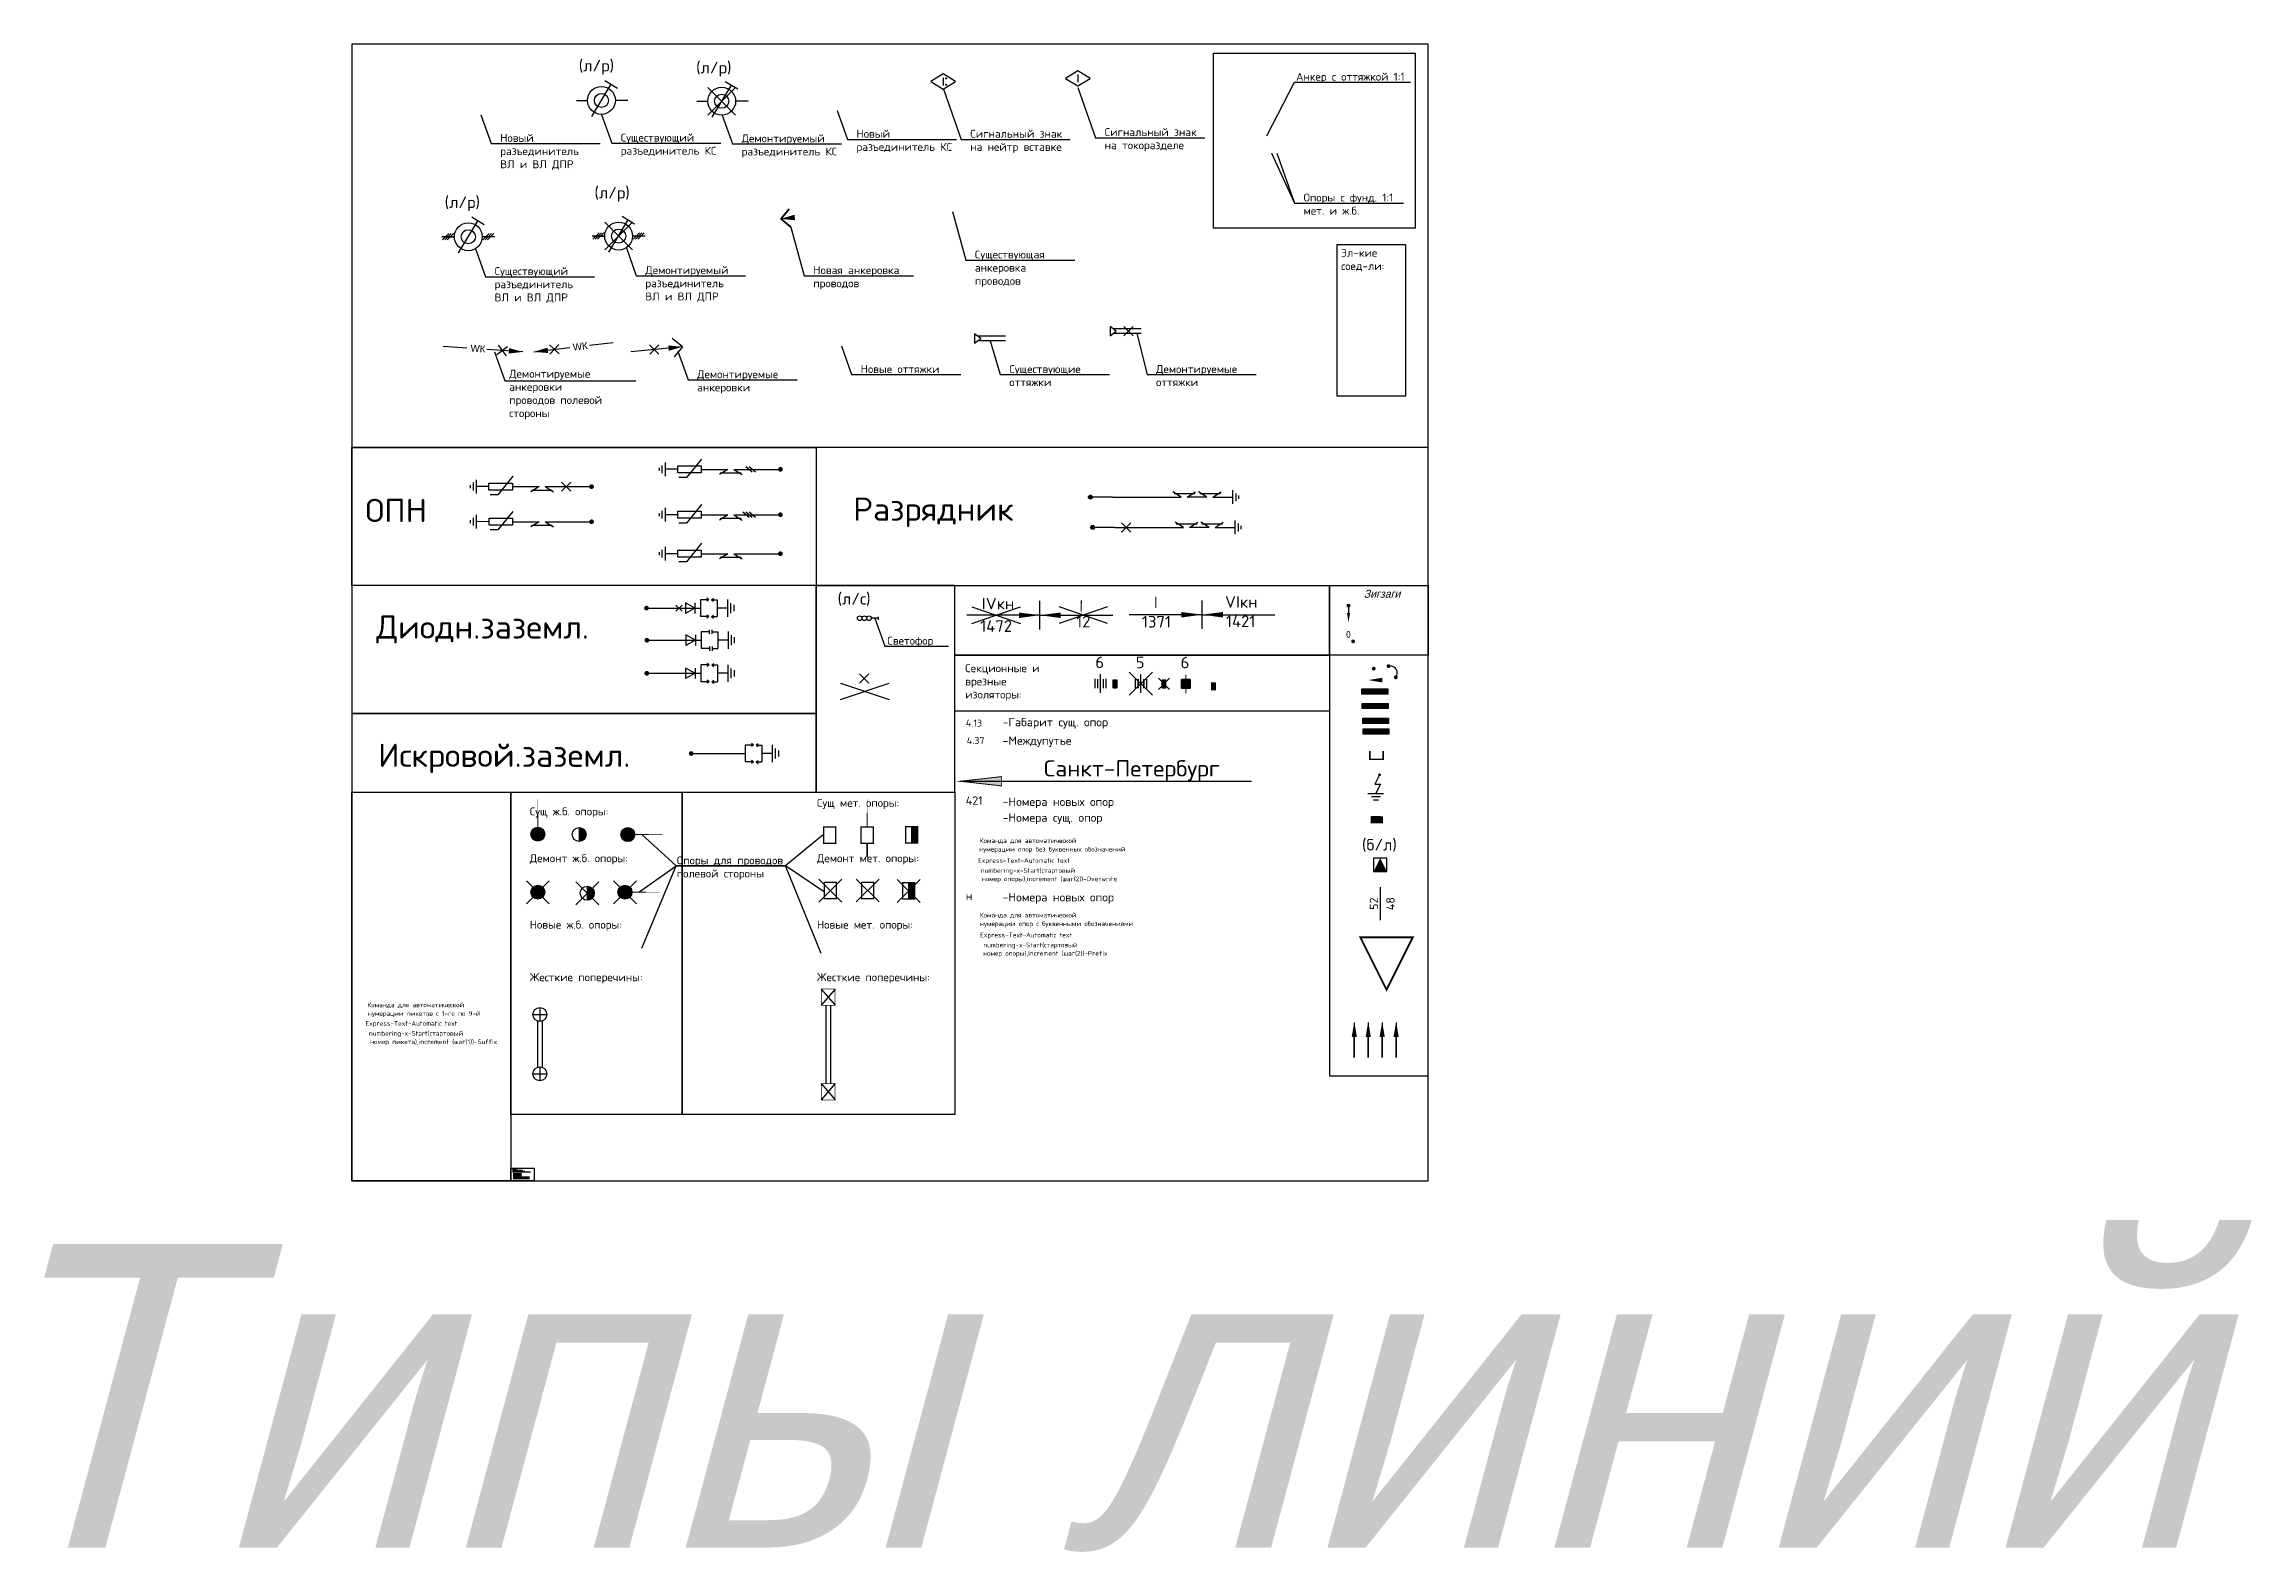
# Model space of a CAD drawing. Header units: metres. Extents: x 7125 to 11673, y -5803 to -4152.
# Drawn here: x 7124.7 to 7599.6, y -5260.8 to -4936.2 of the extents above; entities that cross this region are included whole.
import ezdxf
from ezdxf.enums import TextEntityAlignment as Align

# ---------------------------------------------------------------- set-up
doc = ezdxf.new("R2010")
doc.units = ezdxf.units.M
for name, pattern in [('ACAD_ISO05W100', [33, 24, -3, 0, -3, 0, -3]), ('ACAD_ISO06W100', [36, 24, -3, 0, -3, 0, -3, 0, -3]), ('ACISOTGL', [3, 2, -1])]:
    doc.linetypes.add(name, pattern=pattern)
doc.layers.get('Defpoints').update_dxf_attribs({"color": 4})
for name, color, linetype in [('N_nomera', 1, 'Continuous'), ('N_opn', 1, 'Continuous'), ('N_p_du', 5, 'Continuous'), ('N_p_tgz', 106, 'TROS_GR_ZAZMLENIYA'), ('N_p_up', 150, 'ACAD_ISO05W100'), ('N_p_vl', 5, 'WL'), ('N_p_vl_dpr', 4, 'WL'), ('N_p_vok', 4, 'BOK_LINE'), ('N_p_volnvod', 4, 'Волновод'), ('N_s_ank', 1, 'Continuous'), ('P_mejdput', 6, 'Continuous'), ('P_svetofor', 7, 'Continuous'), ('P_userhelp_стойки', 1, 'Continuous'), ('S_fider', 7, 'Continuous'), ('S_gabarit', 6, 'Continuous'), ('S_opor', 7, 'Continuous'), ('S_p_fider', 7, 'Continuous'), ('S_s_ank', 7, 'Continuous'), ('S_ZIGZAG', 7, 'Continuous')]:
    doc.layers.add(name, color=color, linetype=linetype)
doc.layers.add('N_p_podves_2КП', color=1, linetype='Continuous', lineweight=40)
doc.layers.add('S_energo', color=7, linetype='Continuous', plot=False)
doc.styles.get("Standard").update_dxf_attribs({"font": 'arial.ttf'})
doc.styles.add('STANDART', font='winpr3.shx', dxfattribs={"oblique": 15, "height": 2.5})
doc.styles.add('Шаблон 1.5', font='simplex.shx', dxfattribs={"height": 1.5})
doc.styles.add('Шаблон 1.8', font='simplex.shx', dxfattribs={"height": 1.8})
doc.styles.add('Шаблон 2.5', font='simplex.shx', dxfattribs={"width": 0.7, "oblique": 15, "height": 2.5})
doc.styles.add('Шаблон 3.5', font='simplex.shx', dxfattribs={"height": 3.5})
doc.linetypes.add('BOK_LINE', pattern='A,40.7,-5.08,["BOK",Standard,S=3,R=0,X=-2.54,Y=-1.27],-5.35', length=51.13)
doc.linetypes.add('LINE-otcoc', pattern='A,20,-6.08,["I",Standard,S=1.2,R=0,X=-2.54,Y=-0.7],-1.08', length=27.16)
doc.linetypes.add('TROS_GR_ZAZMLENIYA', pattern='A,30,-5.08,["v",Standard,S=2.54,R=0,X=-2.54,Y=-1.27],-4', length=39.08)
doc.linetypes.add('WK_LINE', pattern='A,40.7,-5.08,["WK",Standard,S=3,R=0,X=-2.54,Y=-1.27],-5.35', length=51.13)
doc.linetypes.add('WL', pattern='A,100,-5,["WL",Standard,S=3,R=0,X=-3,Y=-2],-2.5', length=107.5)
doc.linetypes.add('WL ПЭ', pattern='A,100.7,-5.08,["WL ПЭ",Standard,S=3,R=0,X=-2.54,Y=-1.27],-18.35', length=124.13)
doc.linetypes.add('ВОК2_LINE', pattern='A,4,-0.2,["2пр. ВОК",Standard,S=0.1,R=0,X=-0.1,Y=-0.05],-0.75', length=4.95)
doc.linetypes.add('ВОК3_LINE', pattern='A,4,-0.2,["3пр. ВОК",Standard,S=0.1,R=0,X=-0.1,Y=-0.05],-0.75', length=4.95)
doc.linetypes.add('ВОК4_LINE', pattern='A,4,-0.2,["4пр. ВОК",Standard,S=0.1,R=0,X=-0.1,Y=-0.05],-0.75', length=4.95)
doc.linetypes.add('ВОК5_LINE', pattern='A,4,-0.2,["5пр. ВОК",Standard,S=0.1,R=0,X=-0.1,Y=-0.05],-0.75', length=4.95)
doc.linetypes.add('Волновод', pattern='A,100.7,-7.2,["~",Standard,S=2.5,R=0,X=-2.54,Y=-1.4],-4.35', length=112.25)
doc.linetypes.add('ДПР', pattern='A,5,-0.2,["W",Standard,S=0.1,R=0,X=-0.1,Y=-0.05],-0.15', length=5.35)
doc.linetypes.add('Линия ВЛ СЦБ', pattern='A,56.7,-5.08,["WL СЦБ",Standard,S=2.54,R=0,X=-2.54,Y=-1.27],-14.35', length=76.13)
doc.linetypes.add('Линия ДУ', pattern='A,56.7,-5.08,["WK",Standard,S=2.54,R=0,X=-2.54,Y=-1.27],-6.35', length=68.13)
doc.dimstyles.get("Standard").update_dxf_attribs({"dimtxt": 0.18, "dimasz": 0.18, "dimexe": 0.18, "dimexo": 0.0625, "dimgap": 0.09, "dimtad": 0, "dimtih": 1, "dimtoh": 1, "dimdec": 4, "dimzin": 0, "dimdsep": 46, "dimtxsty": 'Standard', "dimcen": 0.09, "dimadec": 0, "dimazin": 0, "dimtfac": 1, "dimtdec": 4, "dimtofl": 0, "dimtmove": 0, "dimatfit": 3, "dimfxl": 1, "dimtolj": 1, "dimtzin": 0, "dimarcsym": 0})

msp = doc.modelspace()

# ---------------------------------------------------------------- texts
at = {"style": 'Шаблон 1.8'}
for s, p in [('ОПН', (7200.397, -5039.11)), ('Разрядник', (7315.978, -5038.833)), ('Диодн.заземл.', (7218.985, -5064.194)), ('Искровой.заземл.', (7223.648, -5091.803))]:
    msp.add_text(s, height=5, dxfattribs=at).set_placement(p, align=Align.CENTER)
at = {"style": 'STANDART', "oblique": 15}
msp.add_text('Типы линий', height=65.3486, dxfattribs=at).set_placement((7348.267, -5259.826), align=Align.CENTER)
at = {"attachment_point": 1}
for s, insert, char_height, width, style in [('Анкер с оттяжкой 1:1 ', (7394.001, -4942.406), 1.7, 24.45376, 'Шаблон 1.8'), ('Новый разъединитель ВЛ и ВЛ ДПР', (7222.774, -4955.588), 1.7, 22.32735, 'Шаблон 1.8'), ('Существующий разъединитель КС', (7248.702, -4955.518), 1.7, 22.32735, 'Шаблон 1.8'), ('Демонтируемый разъединитель КС', (7274.702, -4955.68), 1.7, 22.32735, 'Шаблон 1.8'), ('Новый разъединитель КС', (7299.42, -4954.684), 1.7, 22.32735, 'Шаблон 1.8'), ('Сигнальный знак на нейтр вставке', (7323.896, -4954.684), 1.7, 22.32735, 'Шаблон 1.8'), ('Сигнальный знак на токоразделе', (7352.823, -4954.326), 1.7, 22.32735, 'Шаблон 1.8'), ('Опоры с фунд. 1:1 мет. и ж.б.', (7395.609, -4968.421), 1.7, 22.32735, 'Шаблон 1.8'), ('Существующая анкеровка проводов', (7324.89, -4980.676), 1.7, 22.32735, 'Шаблон 1.8'), ('Эл-кие\\Pсоед-ли:', (7403.694, -4980.322), 1.7, 22.32735, 'Шаблон 1.8'), ('Существующий разъединитель ВЛ и ВЛ ДПР', (7221.561, -4984.243), 1.7, 22.32735, 'Шаблон 1.8'), ('Демонтируемый разъединитель ВЛ и ВЛ ДПР', (7253.994, -4984.042), 1.7, 22.32735, 'Шаблон 1.8'), ('Новая анкеровка проводов', (7290.136, -4984.042), 1.7, 22.32735, 'Шаблон 1.8'), ('Новые оттяжки', (7300.326, -5005.327), 1.7, 22.32735, 'Шаблон 1.8'), ('Существующие оттяжки', (7332.309, -5005.327), 1.7, 22.32735, 'Шаблон 1.8'), ('Демонтируемые оттяжки', (7363.877, -5005.327), 1.7, 22.32735, 'Шаблон 1.8'), ('Демонтируемые анкеровки проводов полевой стороны', (7224.704, -5006.334), 1.7, 22.32735, 'Шаблон 1.8'), ('Демонтируемые анкеровки', (7265.141, -5006.452), 1.7, 22.32735, 'Шаблон 1.8'), ('Зигзаги', (7408.565, -5053.704), 1.7, 29.00208, 'STANDART'), ('Светофор', (7306.065, -5063.791), 1.7, 22.32735, 'Шаблон 1.8'), ('Секционные и врезные изоляторы:', (7322.819, -5069.726), 1.7, 22.32735, 'Шаблон 1.8'), ('-Габарит сущ. опор', (7330.848, -5081.276), 1.8, 33.30391, 'Шаблон 1.8'), ('-Междупутье', (7330.848, -5085.253), 1.8, 22.32735, 'Шаблон 1.8'), ('Сущ ж.б. опоры:', (7229.131, -5100.541), 1.7, 22.32735, 'Шаблон 1.8'), ('Сущ мет. опоры:', (7290.919, -5098.704), 1.7, 22.32735, 'Шаблон 1.8'), ('-Номера новых опор', (7330.848, -5098.414), 1.8, 34.71115, 'Шаблон 1.8'), ('-Номера сущ. опор', (7330.848, -5101.816), 1.8, 28.30591, 'Шаблон 1.8'), ('Демонт ж.б. опоры:', (7229.131, -5110.624), 1.7, 22.32735, 'Шаблон 1.8'), ('Демонт мет. опоры:', (7290.919, -5110.624), 1.7, 22.32735, 'Шаблон 1.8'), ('Опоры для проводов полевой стороны', (7260.767, -5111.07), 1.7, 27.39053, 'Шаблон 1.8'), ('-Номера новых опор', (7330.848, -5118.952), 1.8, 34.71115, 'Шаблон 1.8'), ('Новые ж.б. опоры:', (7229.131, -5124.918), 1.7, 22.32735, 'Шаблон 1.8'), ('Новые мет. опоры:', (7290.919, -5124.918), 1.7, 22.32735, 'Шаблон 1.8'), ('Жесткие поперечины:', (7229.131, -5136.237), 1.7, 37.63476, 'Шаблон 1.8'), ('Жесткие поперечины:', (7290.919, -5136.237), 1.7, 34.49477, 'Шаблон 1.8'), ('-ТГЗ', (7226.224, -5178.445), 0.025, 0.34711, 'Шаблон 1.8'), ('-УП', (7226.449, -5178.512), 0.025, 0.34711, 'Шаблон 1.8'), ('-Отсос', (7227.384, -5179.472), 0.025, 0.34711, 'Шаблон 1.8'), ('-ВЛ СЦБ', (7227.384, -5179.63), 0.025, 0.34711, 'Шаблон 1.8'), ('-ВЛ ПЭ', (7227.384, -5179.811), 0.025, 0.34711, 'Шаблон 1.8'), ('-ДУ', (7227.392, -5179.313), 0.025, 0.34711, 'Шаблон 1.8'), ('-ВЛ', (7227.436, -5178.595), 0.025, 0.34711, 'Шаблон 1.8'), ('-Волновод', (7227.627, -5178.759), 0.025, 0.34711, 'Шаблон 1.8'), ('-ВОК', (7227.667, -5178.666), 0.025, 0.34711, 'Шаблон 1.8'), (' -Фидер', (7228.125, -5178.365), 0.025, 0.46269, 'Шаблон 1.8'), ('-ВОК (2 провода)', (7229.102, -5180.408), 0.025, 0.46964, 'Шаблон 1.8'), ('-ВОК (3 провода)', (7229.109, -5180.279), 0.025, 0.4393, 'Шаблон 1.8'), ('-ВОК (5 проводов)', (7229.123, -5180.021), 0.025, 0.44747, 'Шаблон 1.8'), ('-ВОК (4 провода)', (7229.123, -5180.15), 0.025, 0.42063, 'Шаблон 1.8'), ('-ВЛ ДПР (2 линии)', (7229.25, -5179.081), 0.025, 0.50525, 'Шаблон 1.8'), ('-ВЛ ДПР (1 линия)', (7229.343, -5178.974), 0.025, 0.45531, 'Шаблон 1.8')]:
    msp.add_mtext(s, dxfattribs=dict(at, insert=insert, char_height=char_height, width=width, style=style))
at = {"layer": 'Defpoints', "style": 'Шаблон 1.8'}
for s, p in [('Команда для автоматической', (7336.34, -5107.748)), ('нумерации опор без буквенных обозначений', (7341.578, -5109.655)), ('Express-Text-Automatiс text', (7335.468, -5112.106)), ('numbering-x-Start(стартовый', (7336.322, -5114.203)), ('номер опоры),increment (шаг(2))-Overwrite', (7340.975, -5115.99)), ('Команда для автоматической', (7336.34, -5123.779)), ('нумерации опор с буквенными обозначениями', (7342.489, -5125.686)), ('Express-Text-Automatiс text', (7335.924, -5128.137)), ('numbering-x-Start(стартовый', (7336.869, -5130.234)), ('номер опоры),increment (шаг(2))-Prefix', (7340.064, -5132.021)), ('Команда для автоматической', (7204.599, -5143.113)), ('Express-Text-Automatiс text', (7203.678, -5147.166)), ('нумерации пикетов с 1-го по 9-й', (7206.441, -5145.02)), ('numbering-x-Start(стартовый', (7204.665, -5149.263)), ('номер пикета),increment (шаг(1))-Suffix', (7208.45, -5151.05))]:
    msp.add_text(s, height=1, dxfattribs=at).set_placement(p, align=Align.MIDDLE)
at = {"layer": 'N_nomera', "style": 'Шаблон 1.8'}
for s, p in [('421', (7322.935, -5099.944)), ('н', (7322.935, -5120.482))]:
    msp.add_text(s, height=1.8, dxfattribs=at).set_placement(p)
at = {"layer": 'P_mejdput', "style": 'Шаблон 1.8'}
msp.add_text('4.37', height=1.5, rotation=359.99618, dxfattribs=at).set_placement((7325.056, -5086.122, 0.002), align=Align.MIDDLE)
at = {"layer": 'S_gabarit', "style": 'Шаблон 1.8'}
msp.add_text('4.13', height=1.5, dxfattribs=at).set_placement((7322.935, -5083.128))

# ---------------------------------------------------------------- blocks, each defined once
blk = doc.blocks.new('Z_ZNAK_OPUCTITb TOKOPRIENIK')
at = {"color": 0, "ltscale": 10}
for p, q in [((0, 3.28), (-2.64, 1.64)), ((-2.64, 1.64), (0, 0)), ((2.64, 1.64), (0, 3.28)), ((0, 2.47), (0, 0.81)), ((0, 0), (2.64, 1.64))]:
    blk.add_line(p, q, dxfattribs=at)
blk = doc.blocks.new('*U156')
blk.add_blockref('Z_ZNAK_OPUCTITb TOKOPRIENIK', (0, 0))
blk = doc.blocks.new('*U155')
for centre in [(0.69, 0.97), (0.7, 2.33)]:
    blk.add_circle(centre, 0.1)
at = {"rotation": 1.021594163686082e-11}
blk.add_blockref('Z_ZNAK_OPUCTITb TOKOPRIENIK', (0, 0), dxfattribs=at)
blk = doc.blocks.new('*U159')
at = {"linetype": 'ByBlock'}
for p, q in [((-5.37, 0), (-3, 0)), ((-5.37, 0), (-3, 0)), ((-2.09, -3.47), (2.09, 3.47)), ((-2.09, -3.47), (2.09, 3.47)), ((0.76, 4.27), (3.44, 2.66)), ((0.76, 4.27), (3.44, 2.66)), ((5.71, 0), (3, 0)), ((5.71, 0), (3, 0))]:
    blk.add_line(p, q, dxfattribs=at)
at = {"color": 1, "linetype": 'ByBlock', "lineweight": 30, "ltscale": 0.5}
for p, q in [((-2.98, -2.98), (2.98, 2.98)), ((-2.98, 2.98), (2.98, -2.98))]:
    blk.add_line(p, q, dxfattribs=at)
at = {"linetype": 'ByBlock'}
for radius in [3, 3, 1.52, 1.52]:
    blk.add_circle((0, 0), radius, dxfattribs=at)
at = {"style": 'Шаблон 2.5', "flags": 4}
blk.add_attdef('(Л/Р)', (-4.83, 8.11), '', height=2.5, dxfattribs=at)
blk = doc.blocks.new('*U158')
at = {"linetype": 'ByBlock'}
for p, q in [((-5.37, 0), (-3, 0)), ((-5.37, 0), (-3, 0)), ((-2.09, -3.47), (2.09, 3.47)), ((-2.09, -3.47), (2.09, 3.47)), ((0.76, 4.27), (3.44, 2.66)), ((0.76, 4.27), (3.44, 2.66)), ((5.71, 0), (3, 0)), ((5.71, 0), (3, 0))]:
    blk.add_line(p, q, dxfattribs=at)
for radius in [3, 3, 1.52, 1.52]:
    blk.add_circle((0, 0), radius, dxfattribs=at)
at = {"style": 'Шаблон 2.5', "flags": 4}
blk.add_attdef('(Л/Р)', (-4.9, 8.74), '', height=2.5, dxfattribs=at)
blk = doc.blocks.new('*U161')
at = {"linetype": 'ByBlock', "ltscale": 0.8}
for p, q in [((-5.57, -0.69), (-4.18, 0.69)), ((-5.07, -0.69), (-3.68, 0.69)), ((-4.57, -0.69), (-3.18, 0.69)), ((-2.09, -3.47), (2.09, 3.47)), ((0.74, 4.27), (3.43, 2.66)), ((3.14, -0.69), (4.52, 0.69)), ((3.64, -0.69), (5.02, 0.69)), ((4.14, -0.69), (5.52, 0.69)), ((-3, 0), (-5.71, 0)), ((-5.37, 0), (-3, 0)), ((5.71, 0), (3, 0)), ((5.71, 0), (3, 0))]:
    blk.add_line(p, q, dxfattribs=at)
for radius in [3, 3, 1.52, 1.52]:
    blk.add_circle((0, 0), radius, dxfattribs=at)
at = {"style": 'Шаблон 2.5', "flags": 4}
blk.add_attdef('(Л/Р)', (-5.1, 6.19), '', height=2.5, dxfattribs=at)
blk = doc.blocks.new('*U162')
at = {"linetype": 'ByBlock'}
for p, q in [((-3, 0), (-5.71, 0)), ((-5.37, 0), (-3, 0)), ((-2.09, -3.47), (2.09, 3.47)), ((0.74, 4.27), (3.43, 2.66)), ((5.71, 0), (3, 0)), ((5.71, 0), (3, 0))]:
    blk.add_line(p, q, dxfattribs=at)
at = {"linetype": 'ByBlock', "ltscale": 0.8}
for p, q in [((-5.55, -0.69), (-4.16, 0.69)), ((-5.07, -0.69), (-3.68, 0.69)), ((-4.57, -0.69), (-3.18, 0.69)), ((3.14, -0.69), (4.52, 0.69)), ((3.64, -0.69), (5.02, 0.69)), ((4.14, -0.69), (5.52, 0.69))]:
    blk.add_line(p, q, dxfattribs=at)
at = {"color": 1, "linetype": 'ByBlock', "lineweight": 30, "ltscale": 0.5}
for p, q in [((-2.98, 2.98), (2.98, -2.98)), ((-2.98, -2.98), (2.98, 2.98))]:
    blk.add_line(p, q, dxfattribs=at)
at = {"linetype": 'ByBlock'}
for radius in [3, 3, 1.52, 1.52]:
    blk.add_circle((0, 0), radius, dxfattribs=at)
at = {"style": 'Шаблон 2.5', "flags": 4}
blk.add_attdef('(Л/Р)', (-5.21, 8.1), '', height=2.5, dxfattribs=at)
blk = doc.blocks.new('*U97')
at = {"color": 0}
for q in [(1.8, 2.18), (2.18, -1.8)]:
    blk.add_line((0, 0), q, dxfattribs=at)
at = {"color": 0, "extrusion": (-9.68106e-18, 9.95303e-17, -1)}
blk.add_solid([(-2.94, 0.88), (-3.06, -0.3), (0, 0)], dxfattribs=at)
blk = doc.blocks.new('Z_DEMONT')
at = {"color": 1, "lineweight": -3, "ltscale": 0.8}
for p, q in [((-1.02, 1.01), (0.98, -0.99)), ((-1.02, -0.99), (0.98, 1.01))]:
    blk.add_line(p, q, dxfattribs=at)
blk = doc.blocks.new('D_A_JESTK')
at = {"lineweight": -3}
for q in [(-11.12, -0.91), (-2.16, 1.83), (-1.83, -2.16)]:
    blk.add_line((0, 0), q, dxfattribs=at)
at = {"lineweight": -3, "extrusion": (0, -1e-16, -1)}
blk.add_solid([(2.96, -0.84), (3.05, 0.34), (0, 0)], dxfattribs=at)
at = {"linetype": 'Волновод'}
blk.add_blockref('Z_DEMONT', (-6.04, -0.51), dxfattribs=at)
blk = doc.blocks.new('*U110')
at = {"color": 0, "rotation": 0.8680198642231063}
blk.add_blockref('D_A_JESTK', (0, 0), dxfattribs=at)
blk = doc.blocks.new('N_OTTG2')
at = {"color": 0, "ltscale": 0.8}
for p, q in [((-8.03, 1), (-8.03, -1)), ((-6.71, 0), (-8.03, 1)), ((-1.37, 0.5), (-7.38, 0.5)), ((-8.03, -1), (-6.71, 0)), ((-1.37, -0.5), (-7.36, -0.5))]:
    blk.add_line(p, q, dxfattribs=at)
blk = doc.blocks.new('Существующие оттяжки')
at = {"linetype": 'Волновод'}
blk.add_blockref('N_OTTG2', (0, 0), dxfattribs=at)
blk = doc.blocks.new('D_OTTG2')
at = {"ltscale": 0.8}
for p, q in [((-6.71, -0.01), (-8.03, 1)), ((-8.03, 1), (-8.03, -1)), ((-1.37, 0.5), (-7.38, 0.5)), ((-8.03, -1), (-6.71, -0.01)), ((-1.37, -0.5), (-7.36, -0.5))]:
    blk.add_line(p, q, dxfattribs=at)
blk.add_blockref('Z_DEMONT', (-4.04, 0))
blk = doc.blocks.new('*U116')
blk.add_blockref('D_OTTG2', (0, 0))
blk = doc.blocks.new('S_OPN')
at = {"linetype": 'ByBlock', "ltscale": 2}
h = blk.add_hatch(color=256, dxfattribs=at)
edge = h.paths.add_edge_path()
edge.add_arc((0, 0.01), 0.513, 148.3023, 508.3023)
for p, q in [((1.46, 24.82), (-1.48, 24.82)), ((-0.81, 25.45), (0.86, 25.45)), ((-0.33, 26.05), (0.34, 26.05)), ((0, 22.09), (0.01, 24.82)), ((-1.78, 20.21), (-1.78, 21.84)), ((2.23, 16.97), (-1.78, 20.21)), ((-0.74, 22.09), (0.75, 22.09)), ((-0.74, 17.03), (-0.74, 22.09)), ((0.75, 22.09), (0.75, 17.03)), ((0.75, 17.03), (-0.74, 17.03)), ((0, 17.03), (0, 11.31))]:
    blk.add_line(p, q, dxfattribs=at)
for p, q in [((0, 11.31), (-1.13, 13.09)), ((0, 10.01), (-1.13, 8.23)), ((-0.8, 8.48), (-0.8, 12.94))]:
    blk.add_line(p, q)
at = {"ltscale": 0.8}
blk.add_line((0, 10.01), (0, 0.01), dxfattribs=at)
blk = doc.blocks.new('D_OPN')
at = {"linetype": 'Волновод'}
for name, p in [('S_OPN', (0.01, 0.01)), ('Z_DEMONT', (0.03, 5.45))]:
    blk.add_blockref(name, p, dxfattribs=at)
blk = doc.blocks.new('N_OPN')
at = {"ltscale": 2}
h = blk.add_hatch(color=256, dxfattribs=at)
edge = h.paths.add_edge_path()
edge.add_arc((0, 0.01), 0.513, 148.3023, 508.3023)
for p, q in [((1.45, 24.82), (-1.49, 24.82)), ((-0.82, 25.46), (0.86, 25.45)), ((-0.33, 26.05), (0.34, 26.05)), ((0, 22.09), (0, 24.82)), ((-1.79, 20.21), (-1.79, 21.85)), ((2.23, 16.97), (-1.79, 20.21)), ((-0.75, 17.03), (-0.74, 22.09)), ((-0.74, 22.09), (0.74, 22.09)), ((0.74, 22.09), (0.74, 17.03)), ((0.74, 17.03), (-0.75, 17.03)), ((0, 17.03), (0, 11.31))]:
    blk.add_line(p, q, dxfattribs=at)
for p, q in [((0, 11.31), (-1.14, 13.09)), ((0, 10.02), (-1.14, 8.23)), ((-0.81, 8.48), (-0.8, 12.94))]:
    blk.add_line(p, q)
at = {"ltscale": 0.8}
blk.add_line((0, 10.02), (0, 0.01), dxfattribs=at)
blk = doc.blocks.new('S_RAZRD')
at = {"lineweight": 30, "ltscale": 0.5}
blk.add_hatch(color=256, dxfattribs=at).paths.add_polyline_path([(-0.43, 0, 1), (0.42, 0, 1)])
blk.add_line((0, -4.78), (0, 0))
at = {"linetype": 'ByBlock', "ltscale": 2}
for p, q in [((0, -4.78), (0, -19.54)), ((0, -19.54), (1.13, -17.76)), ((0.8, -18), (0.8, -22.46)), ((0, -20.84), (1.13, -22.62)), ((0, -25.05), (0, -20.84)), ((0, -25.05), (1.13, -23.26)), ((0.8, -23.51), (0.8, -27.97)), ((0, -26.34), (1.13, -28.12)), ((0, -26.34), (0, -30.64)), ((-1.45, -30.64), (1.49, -30.64)), ((0.82, -31.28), (-0.86, -31.28)), ((0.33, -31.87), (-0.34, -31.87))]:
    blk.add_line(p, q, dxfattribs=at)
at = {"lineweight": 30, "ltscale": 0.5}
blk.add_circle((0, 0), 0.428, dxfattribs=at)
blk = doc.blocks.new('S_ZAZEM_DIOD')
at = {"linetype": 'ByBlock', "ltscale": 0.5}
h = blk.add_hatch(color=0, dxfattribs=at)
edge = h.paths.add_edge_path()
edge.add_arc((0.01, 0.01), 0.513, 133.6211, 493.6211)
at = {"color": 0, "ltscale": 0.5}
for p, q in [((0, 0), (0, -11.64)), ((1.14, -8.35), (-1.14, -8.35)), ((0, -10.41), (-1.14, -8.35)), ((0, -10.41), (1.14, -8.35)), ((-1.81, -13.43), (-2.26, -13.43)), ((-1.81, -14), (-2.26, -14)), ((1.81, -11.64), (-1.81, -11.64)), ((-1.81, -13.43), (-1.81, -11.64)), ((-1.36, -13.43), (-1.81, -13.43)), ((-1.36, -14), (-1.81, -14)), ((-1.81, -14), (-1.81, -15.22)), ((1.14, -10.41), (-1.14, -10.41)), ((1.36, -13.43), (1.81, -13.43)), ((1.36, -14), (1.81, -14)), ((1.81, -13.43), (1.81, -11.64)), ((1.81, -13.43), (2.26, -13.43)), ((1.81, -14), (2.26, -14)), ((1.81, -14), (1.81, -15.22)), ((-1.86, -17.51), (1.86, -17.51)), ((1.81, -15.22), (-1.81, -15.22)), ((-1.06, -18.15), (1.06, -18.15)), ((-0.66, -18.84), (0.68, -18.84)), ((0, -17.51), (0, -15.42))]:
    blk.add_line(p, q, dxfattribs=at)
blk = doc.blocks.new('D_ZAZEM_DIOD')
at = {"linetype": 'ByBlock', "ltscale": 0.5}
h = blk.add_hatch(color=0, dxfattribs=at)
edge = h.paths.add_edge_path()
edge.add_arc((0.01, 0.01), 0.513, 133.6211, 493.6211)
at = {"color": 0, "ltscale": 0.5}
for p, q in [((0, 0), (0, -11.64)), ((0, -10.41), (-1.14, -8.35)), ((1.14, -8.35), (-1.14, -8.35)), ((0, -10.41), (1.14, -8.35)), ((-1.81, -13.43), (-2.14, -13)), ((-1.81, -14), (-2.14, -14.43)), ((-1.81, -13.43), (-1.81, -11.64)), ((1.81, -11.64), (-1.81, -11.64)), ((-1.81, -13.43), (-1.48, -13)), ((-1.81, -14), (-1.81, -15.22)), ((-1.81, -14), (-1.48, -14.43)), ((1.14, -10.41), (-1.14, -10.41)), ((1.81, -13.43), (1.48, -13)), ((1.81, -14), (1.48, -14.43)), ((1.81, -13.43), (1.81, -11.64)), ((1.81, -13.43), (2.13, -13)), ((1.81, -14), (1.81, -15.22)), ((1.81, -14), (2.13, -14.43)), ((-1.86, -17.51), (1.86, -17.51)), ((1.81, -15.22), (-1.81, -15.22)), ((-1.06, -18.15), (1.06, -18.15)), ((-0.66, -18.84), (0.68, -18.84)), ((0, -17.51), (0, -15.42))]:
    blk.add_line(p, q, dxfattribs=at)
at = {"color": 1, "linetype": 'ByBlock', "ltscale": 0.5}
for p, q in [((-0.67, -7.64), (0.67, -6.3)), ((-0.67, -6.3), (0.67, -7.64))]:
    blk.add_line(p, q, dxfattribs=at)
blk = doc.blocks.new('N_ZAZEM_DIOD')
at = {"ltscale": 0.5}
h = blk.add_hatch(color=256, dxfattribs=at)
edge = h.paths.add_edge_path()
edge.add_arc((0.01, 0.01), 0.513, 133.6211, 493.6211)
for p, q in [((0, 0), (0, -11.64)), ((0, -10.41), (-1.14, -8.35)), ((1.14, -8.35), (-1.14, -8.35)), ((0, -10.41), (1.14, -8.35)), ((1.81, -11.64), (-1.81, -11.64)), ((-1.81, -13.43), (-1.81, -11.64)), ((-1.81, -14), (-1.81, -15.22)), ((1.14, -10.41), (-1.14, -10.41)), ((1.81, -13.43), (1.81, -11.64)), ((1.81, -14), (1.81, -15.22)), ((-1.86, -17.51), (1.86, -17.51)), ((1.81, -15.22), (-1.81, -15.22)), ((-1.06, -18.15), (1.06, -18.15)), ((-0.66, -18.84), (0.68, -18.84)), ((0, -17.51), (0, -15.42))]:
    blk.add_line(p, q, dxfattribs=at)
at = {"ltscale": 0.3}
for p, q in [((-1.81, -13.43), (-2.14, -13)), ((-1.81, -14), (-2.14, -14.43)), ((-1.81, -13.43), (-1.48, -13)), ((-1.81, -14), (-1.48, -14.43)), ((1.81, -13.43), (1.48, -13)), ((1.81, -14), (1.48, -14.43)), ((1.81, -13.43), (2.13, -13)), ((1.81, -14), (2.13, -14.43))]:
    blk.add_line(p, q, dxfattribs=at)
blk = doc.blocks.new('D_RAZRD')
at = {"linetype": 'Волновод'}
for name, p in [('S_RAZRD', (0.01, -0.04)), ('Z_DEMONT', (0.02, -7.27))]:
    blk.add_blockref(name, p, dxfattribs=at)
blk = doc.blocks.new('N_ZAZEM_ICKR')
at = {"ltscale": 0.5}
h = blk.add_hatch(color=256, dxfattribs=at)
edge = h.paths.add_edge_path()
edge.add_arc((0.01, 0.01), 0.513, 133.6211, 493.6211)
for p, q in [((0, 0), (0, -11.64)), ((1.81, -11.64), (-1.81, -11.64)), ((-1.81, -13.43), (-1.81, -11.64)), ((-1.81, -14), (-1.81, -15.22)), ((1.81, -13.43), (1.81, -11.64)), ((1.81, -14), (1.81, -15.22)), ((-1.86, -17.51), (1.86, -17.51)), ((1.81, -15.22), (-1.81, -15.22)), ((-1.06, -18.15), (1.06, -18.15)), ((-0.66, -18.84), (0.68, -18.84)), ((0, -17.51), (0, -15.42))]:
    blk.add_line(p, q, dxfattribs=at)
at = {"ltscale": 0.3}
for p, q in [((-1.81, -13.43), (-2.14, -13)), ((-1.81, -14), (-2.14, -14.43)), ((-1.81, -13.43), (-1.48, -13)), ((-1.81, -14), (-1.48, -14.43)), ((1.81, -13.43), (1.48, -13)), ((1.81, -14), (1.48, -14.43)), ((1.81, -13.43), (2.13, -13)), ((1.81, -14), (2.13, -14.43))]:
    blk.add_line(p, q, dxfattribs=at)
blk = doc.blocks.new('N_OPN_VL')
at = {"ltscale": 2}
h = blk.add_hatch(color=256, dxfattribs=at)
edge = h.paths.add_edge_path()
edge.add_arc((0, 0), 0.513, 148.3023, 508.3023)
for p, q in [((1.46, 24.81), (-1.48, 24.81)), ((-0.81, 25.44), (0.86, 25.44)), ((-0.33, 26.04), (0.34, 26.04)), ((0.01, 22.08), (0.01, 24.81)), ((-1.78, 20.2), (-1.78, 21.83)), ((2.23, 16.96), (-1.78, 20.2)), ((-0.74, 22.08), (0.75, 22.08)), ((-0.74, 17.02), (-0.74, 22.08)), ((0.75, 22.08), (0.75, 17.02)), ((0.75, 17.02), (-0.74, 17.02)), ((0, 17.02), (0, 11.3))]:
    blk.add_line(p, q, dxfattribs=at)
for p, q in [((0, 11.3), (-1.13, 13.08)), ((0, 10), (-1.13, 8.22)), ((-0.8, 8.47), (-0.8, 12.93))]:
    blk.add_line(p, q)
at = {"ltscale": 0.8}
for p, q in [((0, 10), (0, 0)), ((-0.58, 6.74), (0.58, 8.1)), ((-0.58, 6.05), (0.58, 7.42)), ((-0.58, 5.37), (0.58, 6.73))]:
    blk.add_line(p, q, dxfattribs=at)
blk = doc.blocks.new('N_OPN_DPR')
at = {"ltscale": 2}
h = blk.add_hatch(color=256, dxfattribs=at)
edge = h.paths.add_edge_path()
edge.add_arc((0, 0), 0.513, 148.3023, 508.3023)
for p, q in [((1.46, 24.81), (-1.48, 24.81)), ((-0.81, 25.44), (0.86, 25.44)), ((-0.33, 26.04), (0.34, 26.04)), ((0.01, 22.08), (0.01, 24.81)), ((-1.78, 20.2), (-1.78, 21.83)), ((2.23, 16.96), (-1.78, 20.2)), ((-0.74, 22.08), (0.75, 22.08)), ((-0.74, 17.02), (-0.74, 22.08)), ((0.75, 22.08), (0.75, 17.02)), ((0.75, 17.02), (-0.74, 17.02)), ((0, 17.02), (0, 11.3))]:
    blk.add_line(p, q, dxfattribs=at)
for p, q in [((0, 11.3), (-1.13, 13.08)), ((0, 10), (-1.13, 8.22)), ((-0.8, 8.47), (-0.8, 12.93))]:
    blk.add_line(p, q)
at = {"ltscale": 0.8}
for p, q in [((0, 10), (0, 0)), ((-0.58, 6.05), (0.58, 7.42)), ((-0.58, 5.37), (0.58, 6.73))]:
    blk.add_line(p, q, dxfattribs=at)
blk = doc.blocks.new('*U149')
at = {"color": 0, "ltscale": 2}
for p, q in [((0, 0), (-1.5, 0)), ((0, 0.35), (0, -0.35))]:
    blk.add_line(p, q, dxfattribs=at)
for centre in [(-4, 0), (-3, 0), (-2, 0)]:
    blk.add_circle(centre, 0.5, dxfattribs=at)
at = {"style": 'Шаблон 1.8', "flags": 4}
blk.add_attdef('(Л/С)', (-6.61, 2.96), '', height=2.5, dxfattribs=at)
blk = doc.blocks.new('Z_POINT')
at = {"ltscale": 0.8}
h = blk.add_hatch(color=0, dxfattribs=at)
edge = h.paths.add_edge_path()
edge.add_arc((0, 0), 0.411, -180, 180)
blk = doc.blocks.new('Z_STIKOVKA_VOLNOVOD')
at = {"ltscale": 0.8}
blk.add_hatch(color=4, dxfattribs=at).paths.add_polyline_path([(2.8, -0.55), (2.8, 0.57), (-2.79, 0.57), (-2.79, -0.55)])
at = {"color": 4, "ltscale": 0.8}
blk.add_lwpolyline([(-2.79, 0.57), (2.8, 0.57), (2.8, -0.55), (-2.79, -0.55)], close=True, dxfattribs=at)
blk = doc.blocks.new('Z_STIKOVKA_UP')
at = {"ltscale": 0.8}
blk.add_hatch(color=150, dxfattribs=at).paths.add_polyline_path([(2.8, -0.55), (2.8, 0.57), (-2.79, 0.57), (-2.79, -0.55)])
at = {"color": 150, "ltscale": 0.8}
blk.add_lwpolyline([(-2.79, 0.57), (2.8, 0.57), (2.8, -0.55), (-2.79, -0.55)], close=True, dxfattribs=at)
blk = doc.blocks.new('Z_STIKOVKA_VL')
at = {"ltscale": 0.8}
blk.add_hatch(color=5, dxfattribs=at).paths.add_polyline_path([(2.8, -0.55), (2.8, 0.57), (-2.79, 0.57), (-2.79, -0.55)])
at = {"color": 5, "ltscale": 0.8}
blk.add_lwpolyline([(-2.79, 0.57), (2.8, 0.57), (2.8, -0.55), (-2.79, -0.55)], close=True, dxfattribs=at)
blk = doc.blocks.new('Z_STIKOVKA_KS')
at = {"ltscale": 0.8}
blk.add_hatch(color=1, dxfattribs=at).paths.add_polyline_path([(2.8, -0.55), (2.8, 0.57), (-2.79, 0.57), (-2.79, -0.55)])
at = {"color": 1, "ltscale": 0.8}
blk.add_lwpolyline([(-2.79, 0.57), (2.8, 0.57), (2.8, -0.55), (-2.79, -0.55)], close=True, dxfattribs=at)
blk = doc.blocks.new('Z_A_PROVOD')
at = {"ltscale": 10}
blk.add_solid([(3.02, 0.49), (3.02, -0.51), (0, 0)], dxfattribs=at)
blk = doc.blocks.new('_Стойка пер.')
at = {"layer": 'P_userhelp_стойки', "color": 0, "ltscale": 0.5, "const_width": 0.32}
blk.add_lwpolyline([(1.43, 0), (1.43, -1.77), (-1.43, -1.77), (-1.43, 0)], dxfattribs=at)
blk = doc.blocks.new('*U121')
blk.add_blockref('_Стойка пер.', (0, 1.77))
blk = doc.blocks.new('Z_UASHIK_DU')
at = {"lineweight": 70}
blk.add_hatch(color=256, dxfattribs=at).paths.add_polyline_path([(0, -0.79), (2.72, -0.8), (2.72, 0.76), (0.01, 0.78)])
blk = doc.blocks.new('Z_3A3EMLENIE')
at = {"linetype": 'ByBlock', "ltscale": 2}
h = blk.add_hatch(color=5, dxfattribs=at)
edge = h.paths.add_edge_path()
edge.add_arc((0, -0.01), 0.314, 133.6098, 493.6098)
at = {"color": 5, "linetype": 'ByBlock'}
for p, q in [((-0.02, 0.02), (-1.05, -2.05)), ((0.84, -4.11), (-2.54, -4.11)), ((0.18, -4.73), (-1.76, -4.73)), ((-1.05, -2.05), (0.2, -2.05)), ((0.18, -2.04), (-0.85, -4.11)), ((-0.26, -5.5), (-1.28, -5.5))]:
    blk.add_line(p, q, dxfattribs=at)
blk = doc.blocks.new('S_KTP')
at = {"ltscale": 5}
blk.add_hatch(color=256, dxfattribs=at).paths.add_polyline_path([(0, 2.86), (-1.43, 0), (1.43, 0)])
blk.add_lwpolyline([(-1.43, 0), (1.43, 0), (1.43, 2.86), (-1.43, 2.86)], close=True, dxfattribs=at)
at = {"linetype": 'ByBlock', "ltscale": 0.8, "style": 'Шаблон 2.5', "flags": 4}
blk.add_attdef('S_KTP', text='', height=2.5, dxfattribs=at).set_placement((-0.19, 4.5), align=Align.CENTER)
blk = doc.blocks.new('Z_PIKET')
at = {"ltscale": 0.5}
blk.add_line((0, 0), (0, 7.05), dxfattribs=at)
at = {"style": 'Шаблон 1.8', "flags": 4}
for tag, p in [('PIKETA*_1', (-0.47, 3.52)), ('PIKETA*_2', (3.07, 3.52))]:
    blk.add_attdef(tag, text='', height=2.5, rotation=90, dxfattribs=at).set_placement(p, align=Align.CENTER)
blk = doc.blocks.new('Z_ZNAK_PONIZENIE')
at = {"color": 1, "const_width": 0.4}
blk.add_lwpolyline([(0, 0), (5.65, 11.3), (-5.65, 11.3), (0, 0)], dxfattribs=at)
blk = doc.blocks.new('D_STRELKA')
at = {"lineweight": -2}
blk.add_line((0, 0), (-15.68, 0), dxfattribs=at)
at = {"color": 1, "lineweight": -2}
for p, q in [((-14.59, -1.77), (-4.14, 1.77)), ((-14.59, 1.77), (-4.14, -1.77))]:
    blk.add_line(p, q, dxfattribs=at)
at = {"lineweight": -2, "ltscale": 0.8}
blk.add_line((0, -3.06), (0, 3.06), dxfattribs=at)
at = {"lineweight": -2}
blk.add_solid([(-4.46, -0.61), (-4.48, 0.57), (0, 0)], dxfattribs=at)
at = {"lineweight": -2, "style": 'Шаблон 2.5', "flags": 4}
for p in [(-9.37, 1.42), (-9.82, -2.68)]:
    blk.add_attdef('0', text='', height=2.5, rotation=359.988, dxfattribs=at).set_placement(p, align=Align.CENTER)
blk = doc.blocks.new('N_STRELKA_PRAVO')
at = {"lineweight": -2, "ltscale": 0.8}
blk.add_line((0, -3.06), (0, 3.06), dxfattribs=at)
at = {"linetype": 'ByBlock'}
blk.add_line((0, 0), (15.68, 0), dxfattribs=at)
at = {"lineweight": -2}
blk.add_solid([(4.46, -0.61), (4.48, 0.57), (0, 0)], dxfattribs=at)
at = {"lineweight": -2, "style": 'Шаблон 2.5', "flags": 4}
for p in [(8.42, 1.49), (8.29, -2.52)]:
    blk.add_attdef('0', text='', height=2.5, rotation=359.988, dxfattribs=at).set_placement(p, align=Align.CENTER)
blk = doc.blocks.new('N_STRELKA')
at = {"lineweight": -2, "ltscale": 0.8}
blk.add_line((0, -3.06), (0, 3.06), dxfattribs=at)
at = {"lineweight": -2}
blk.add_line((0, 0), (-15.68, 0), dxfattribs=at)
blk.add_solid([(-4.46, -0.61), (-4.48, 0.57), (0, 0)], dxfattribs=at)
at = {"lineweight": -2, "style": 'Шаблон 2.5', "flags": 4}
for p in [(-9.37, 1.42), (-9.82, -2.68)]:
    blk.add_attdef('0', text='', height=2.5, rotation=359.988, dxfattribs=at).set_placement(p, align=Align.CENTER)
blk = doc.blocks.new('D_STRELKA_PRAVO')
at = {"lineweight": -2, "ltscale": 0.8}
blk.add_line((0, -3.06), (0, 3.06), dxfattribs=at)
at = {"lineweight": -2}
blk.add_line((0, 0), (15.68, 0), dxfattribs=at)
at = {"color": 1, "lineweight": -2}
for p, q in [((14.59, -1.77), (4.14, 1.77)), ((14.59, 1.77), (4.14, -1.77))]:
    blk.add_line(p, q, dxfattribs=at)
at = {"lineweight": -2}
blk.add_solid([(4.46, -0.61), (4.48, 0.57), (0, 0)], dxfattribs=at)
at = {"lineweight": -2, "style": 'Шаблон 2.5', "flags": 4}
for p in [(9.35, 1.42), (8.9, -2.68)]:
    blk.add_attdef('0', text='', height=2.5, rotation=359.988, dxfattribs=at).set_placement(p, align=Align.CENTER)
blk = doc.blocks.new('Z_DEMONT_PR')
at = {"color": 1}
for p, q in [((-5.13, 1.77), (5.32, -1.78)), ((-5.13, -1.78), (5.32, 1.77))]:
    blk.add_line(p, q, dxfattribs=at)
blk = doc.blocks.new('*U151')
for points in [[(0, 7.47), (-0.5, 4.44), (0.5, 4.44)], [(3, 7.47), (2.5, 4.44), (3.5, 4.44)], [(6, 7.47), (5.5, 4.44), (6.5, 4.44)], [(9, 7.47), (8.5, 4.44), (9.5, 4.44)]]:
    blk.add_hatch(color=256).paths.add_polyline_path(points)
for p, q in [((0, 7.47), (0, 0)), ((3, 7.47), (3, 0)), ((6, 7.47), (6, 0)), ((9, 7.47), (9, 0)), ((0, 0), (0, 4.44)), ((3, 0), (3, 4.44)), ((6, 0), (6, 4.44)), ((9, 0), (9, 4.44))]:
    blk.add_line(p, q)
at = {"const_width": 0.1}
for points in [[(0, 7.47), (-0.5, 4.44), (0.5, 4.44), (0, 7.47)], [(3, 7.47), (2.5, 4.44), (3.5, 4.44), (3, 7.47)], [(6, 7.47), (5.5, 4.44), (6.5, 4.44), (6, 7.47)], [(9, 7.47), (8.5, 4.44), (9.5, 4.44), (9, 7.47)]]:
    blk.add_lwpolyline(points, dxfattribs=at)
blk = doc.blocks.new('N_IZ_SECTION')
at = {"lineweight": 0, "ltscale": 5, "true_color": 0xffffff}
for points in [[(0.88, 0.97), (0.14, 0.97), (0.14, -1.03), (0.88, -1.03)], [(1.14, 0.97), (1.89, 0.97), (1.89, -1.03), (1.14, -1.03)]]:
    blk.add_hatch(color=7, dxfattribs=at).paths.add_polyline_path(points)
at = {"const_width": 0.25}
for points in [[(0.01, 0.97), (0.01, -1.03)], [(1.01, 1.97), (1.01, -2.03)], [(2.01, 0.97), (2.01, -1.03)]]:
    blk.add_lwpolyline(points, dxfattribs=at)
at = {"color": 7, "lineweight": 0, "ltscale": 5, "true_color": 0xffffff}
for points in [[(0.88, 0.97), (0.14, 0.97), (0.14, -1.03), (0.88, -1.03)], [(1.14, 0.97), (1.89, 0.97), (1.89, -1.03), (1.14, -1.03)]]:
    blk.add_lwpolyline(points, close=True, dxfattribs=at)
at = {"color": 0, "ltscale": 0.8, "style": 'Шаблон 2.5', "flags": 4}
blk.add_attdef('N_IZ_SECTION', text='', height=2.5, dxfattribs=at).set_placement((1.06, 7.68), align=Align.CENTER)
blk = doc.blocks.new('S_IZ_SECTION')
at = {"color": 0, "lineweight": 30, "ltscale": 0.8}
for p, q in [((-0.15, -1), (-0.15, 1)), ((1, -2), (1, 2)), ((2.17, 1), (2.17, -1))]:
    blk.add_line(p, q, dxfattribs=at)
at = {"color": 7, "ltscale": 0.5, "true_color": 0xffffff, "const_width": 0.313, "flags": 128}
blk.add_lwpolyline([(0.4, 1), (0.4, -1)], dxfattribs=at)
at = {"color": 7, "ltscale": 0.3, "true_color": 0xffffff, "const_width": 0.313, "flags": 128}
blk.add_lwpolyline([(1.61, 1), (1.61, -1)], dxfattribs=at)
at = {"color": 0, "ltscale": 0.8, "style": 'Шаблон 2.5', "flags": 4}
blk.add_attdef('N_IZ_SECTION', text='', height=2.5, dxfattribs=at).set_placement((1.06, 7.68), align=Align.CENTER)
blk = doc.blocks.new('D_IZ_SECTION')
at = {"color": 1, "linetype": 'WK_LINE'}
for p, q in [((-1.5, -2.5), (3.5, 2.5)), ((-1.5, 2.5), (3.5, -2.5))]:
    blk.add_line(p, q, dxfattribs=at)
at = {"color": 0, "lineweight": 30, "ltscale": 0.8}
for p, q in [((-0.15, -1), (-0.15, 1)), ((1, -2), (1, 2)), ((2.17, 1), (2.17, -1))]:
    blk.add_line(p, q, dxfattribs=at)
at = {"color": 7, "ltscale": 0.5, "true_color": 0xffffff, "const_width": 0.313, "flags": 128}
blk.add_lwpolyline([(0.4, 1), (0.4, -1)], dxfattribs=at)
at = {"color": 7, "ltscale": 0.3, "true_color": 0xffffff, "const_width": 0.313, "flags": 128}
blk.add_lwpolyline([(1.61, 1), (1.61, -1)], dxfattribs=at)
at = {"color": 0, "ltscale": 0.8, "style": 'Шаблон 2.5', "flags": 4}
blk.add_attdef('N_IZ_SECTION', text='', height=2.5, dxfattribs=at).set_placement((1.06, 7.68), align=Align.CENTER)
blk = doc.blocks.new('S_VOZDUSH')
at = {"ltscale": 5, "true_color": 0xffffff}
blk.add_hatch(color=7, dxfattribs=at).paths.add_polyline_path([(0.17, 0.9), (0.83, 0.9), (0.83, -0.9), (0.17, -0.9)])
at = {"color": 0, "lineweight": 40, "ltscale": 0.5, "const_width": 0.1, "flags": 128}
for points in [[(0, 0.9), (0, -0.9)], [(1, 0.9), (1, -0.9)]]:
    blk.add_lwpolyline(points, dxfattribs=at)
at = {"color": 7, "ltscale": 5, "true_color": 0xffffff}
blk.add_lwpolyline([(0.17, 0.9), (0.83, 0.9), (0.83, -0.9), (0.17, -0.9)], close=True, dxfattribs=at)
blk = doc.blocks.new('D_VOZDUSH')
at = {"ltscale": 5, "true_color": 0xffffff}
blk.add_hatch(color=7, dxfattribs=at).paths.add_polyline_path([(0.17, 0.9), (0.83, 0.9), (0.83, -0.9), (0.17, -0.9)])
at = {"color": 1}
for p, q in [((-0.7, -1.2), (1.7, 1.2)), ((-0.7, 1.2), (1.7, -1.2))]:
    blk.add_line(p, q, dxfattribs=at)
at = {"color": 0, "lineweight": 40, "ltscale": 0.5, "const_width": 0.1, "flags": 128}
for points in [[(0, 0.9), (0, -0.9)], [(1, 0.9), (1, -0.9)]]:
    blk.add_lwpolyline(points, dxfattribs=at)
at = {"color": 7, "ltscale": 5, "true_color": 0xffffff}
blk.add_lwpolyline([(0.17, 0.9), (0.83, 0.9), (0.83, -0.9), (0.17, -0.9)], close=True, dxfattribs=at)
blk = doc.blocks.new('N_VOZDUSH')
at = {"lineweight": 0, "ltscale": 5, "true_color": 0xffffff}
blk.add_hatch(color=7, dxfattribs=at).paths.add_polyline_path([(0.82, 0.82), (0.18, 0.82), (0.18, -0.71), (0.82, -0.71)])
at = {"lineweight": 0, "const_width": 0.229}
for points in [[(0.08, 0.91), (0.08, -0.8)], [(0.92, 0.91), (0.92, -0.8)]]:
    blk.add_lwpolyline(points, dxfattribs=at)
at = {"color": 7, "lineweight": 0, "ltscale": 5, "true_color": 0xffffff}
blk.add_lwpolyline([(0.82, 0.82), (0.18, 0.82), (0.18, -0.71), (0.82, -0.71)], close=True, dxfattribs=at)
blk = doc.blocks.new('S_OPOR_GB')
h = blk.add_hatch(color=256)
edge = h.paths.add_edge_path()
edge.add_arc((0, 0), 1.5, 0, 360)
at = {"ltscale": 0.8}
blk.add_circle((0, 0), 1.5, dxfattribs=at)
blk = doc.blocks.new('S_OPOR_GB_BKONS_BKRON')
blk.add_blockref('S_OPOR_GB', (0, 0))
blk = doc.blocks.new('S_KRON')
at = {"lineweight": 40, "ltscale": 0.8, "const_width": 0.2}
blk.add_lwpolyline([(0, 3), (0, 0)], dxfattribs=at)
at = {"layer": 'Defpoints', "lineweight": 40, "ltscale": 0.8, "const_width": 0.1}
blk.add_lwpolyline([(0, 6), (0, 3)], dxfattribs=at)
blk = doc.blocks.new('*U142')
for name, p in [('S_KRON', (0, 1.5)), ('S_OPOR_GB_BKONS_BKRON', (0, 0))]:
    blk.add_blockref(name, p)
blk = doc.blocks.new('*U143')
at = {"color": 1, "lineweight": 30, "ltscale": 2}
for p, q in [((-2.47, 2.47), (2.47, -2.47)), ((-2.47, -2.47), (2.47, 2.47))]:
    blk.add_line(p, q, dxfattribs=at)
blk.add_blockref('S_OPOR_GB_BKONS_BKRON', (0, 0))
blk = doc.blocks.new('*U185')
blk.add_hatch(color=256).paths.add_polyline_path([(0, 1.5), (0, -1.5, 0.414214), (1.5, 0, 0.414214)])
at = {"color": 1, "lineweight": 30, "ltscale": 2}
for p, q in [((-2.47, 2.47), (2.47, -2.47)), ((-2.47, -2.47), (2.47, 2.47))]:
    blk.add_line(p, q, dxfattribs=at)
blk.add_line((0, 1.5), (0, -1.5))
at = {"lineweight": 30, "ltscale": 0.8}
blk.add_circle((0, 0), 1.5, dxfattribs=at)
blk = doc.blocks.new('*U186')
blk.add_hatch(color=256).paths.add_polyline_path([(1.5, 0, 0.414214), (0, 1.5), (0, -1.5, 0.414214)])
blk.add_line((0, 1.5), (0, -1.5))
at = {"lineweight": 30, "ltscale": 0.8}
blk.add_circle((0, 0), 1.5, dxfattribs=at)
blk = doc.blocks.new('*U189')
for p, q in [((-4.42, 1.77), (-4.42, -8.15)), ((-3.42, 1.77), (-3.42, -8.15))]:
    blk.add_line(p, q)
at = {"layer": 'Defpoints', "ltscale": 0.8}
for p, q in [((-5.42, 3.19), (-2.42, 3.19)), ((-3.92, 4.69), (-3.92, 1.69)), ((-3.92, -8.06), (-3.92, -11.06)), ((-5.42, -9.56), (-2.42, -9.56))]:
    blk.add_line(p, q, dxfattribs=at)
for centre in [(-3.92, 3.19), (-3.92, -9.56)]:
    blk.add_circle(centre, 1.5, dxfattribs=at)
blk = doc.blocks.new('N_KRON')
at = {"color": 0, "ltscale": 0.8, "const_width": 0.2}
blk.add_lwpolyline([(0, 3), (0, 0)], dxfattribs=at)
at = {"color": 1, "ltscale": 0.8, "const_width": 0.2}
blk.add_lwpolyline([(0, 3), (0, 3)], dxfattribs=at)
at = {"layer": 'Defpoints', "ltscale": 0.8, "const_width": 0.1}
blk.add_lwpolyline([(0, 6), (0, 3)], dxfattribs=at)
blk = doc.blocks.new('*U176')
at = {"const_width": 0.3}
blk.add_lwpolyline([(-1.3, 1.75), (1.3, 1.75), (1.3, -1.75), (-1.3, -1.75)], close=True, dxfattribs=at)
at = {"color": 0, "ltscale": 0.8, "const_width": 0.4}
blk.add_lwpolyline([(0, -1.75), (0, -4.75)], dxfattribs=at)
at = {"layer": 'Defpoints'}
blk.add_point((0, 0), dxfattribs=at)
at = {"color": 0}
blk.add_blockref('N_KRON', (0, 1.75), dxfattribs=at)
blk = doc.blocks.new('*U179')
at = {"color": 1, "lineweight": 30, "ltscale": 2}
for p, q in [((-2.47, 2.47), (2.47, -2.47)), ((-2.47, -2.47), (2.47, 2.47))]:
    blk.add_line(p, q, dxfattribs=at)
at = {"const_width": 0.3}
blk.add_lwpolyline([(-1.3, 1.75), (1.3, 1.75), (1.3, -1.75), (-1.3, -1.75)], close=True, dxfattribs=at)
at = {"layer": 'Defpoints'}
blk.add_point((0, 0), dxfattribs=at)
blk = doc.blocks.new('*U177')
blk.add_hatch(color=256).paths.add_polyline_path([(1.3, 1.75), (0, 1.75), (0, -1.75), (1.3, -1.75)])
blk.add_line((0, 1.75), (0, -1.75))
at = {"const_width": 0.3}
blk.add_lwpolyline([(-1.3, 1.75), (1.3, 1.75), (1.3, -1.75), (-1.3, -1.75)], close=True, dxfattribs=at)
at = {"layer": 'Defpoints'}
blk.add_point((0, 0), dxfattribs=at)
blk = doc.blocks.new('*U180')
blk.add_hatch(color=256).paths.add_polyline_path([(0, -1.75), (1.3, -1.75), (1.3, 1.75), (0, 1.75)])
at = {"color": 1, "lineweight": 30, "ltscale": 2}
for p, q in [((-2.47, 2.47), (2.47, -2.47)), ((-2.47, -2.47), (2.47, 2.47))]:
    blk.add_line(p, q, dxfattribs=at)
blk.add_line((0, 1.75), (0, -1.75))
at = {"const_width": 0.3}
blk.add_lwpolyline([(-1.3, 1.75), (1.3, 1.75), (1.3, -1.75), (-1.3, -1.75)], close=True, dxfattribs=at)
at = {"layer": 'Defpoints'}
blk.add_point((0, 0), dxfattribs=at)
blk = doc.blocks.new('*U175')
at = {"lineweight": 50, "const_width": 0.3}
blk.add_lwpolyline([(-1.3, 1.75), (1.3, 1.75), (1.3, -1.75), (-1.3, -1.75)], close=True, dxfattribs=at)
at = {"layer": 'Defpoints'}
blk.add_point((0, 0), dxfattribs=at)
blk = doc.blocks.new('*U178')
at = {"color": 1, "lineweight": 30, "ltscale": 2}
for p, q in [((-2.47, 2.47), (2.47, -2.47)), ((-2.47, -2.47), (2.47, 2.47))]:
    blk.add_line(p, q, dxfattribs=at)
at = {"const_width": 0.3}
blk.add_lwpolyline([(-1.3, 1.75), (1.3, 1.75), (1.3, -1.75), (-1.3, -1.75)], close=True, dxfattribs=at)
at = {"layer": 'Defpoints'}
blk.add_point((0, 0), dxfattribs=at)
blk = doc.blocks.new('*U141')
for p, q in [((-0.5, -1.76), (-0.5, -18.62)), ((-0.5, -1.76), (-0.5, -18.62)), ((0.5, -1.76), (0.5, -18.62)), ((0.5, -1.76), (0.5, -18.62))]:
    blk.add_line(p, q)
at = {"layer": 'Defpoints'}
for p, q in [((-1.5, 1.74), (1.5, -1.76)), ((1.5, 1.74), (-1.5, -1.76)), ((-1.5, -18.62), (1.5, -22.12)), ((1.5, -18.62), (-1.5, -22.12))]:
    blk.add_line(p, q, dxfattribs=at)
at = {"layer": 'Defpoints', "const_width": 0.15}
for points in [[(-1.5, 1.74), (1.5, 1.74), (1.5, -1.76), (-1.5, -1.76)], [(-1.5, -18.62), (1.5, -18.62), (1.5, -22.12), (-1.5, -22.12)]]:
    blk.add_lwpolyline(points, close=True, dxfattribs=at)
blk = doc.blocks.new('*U146')
blk.add_blockref('S_OPOR_GB_BKONS_BKRON', (0, 0))
at = {"rotation": 269.9999999999995}
blk.add_blockref('S_KRON', (1.5, 0), dxfattribs=at)
blk = doc.blocks.new('*U148')
at = {"color": 1, "lineweight": 30, "ltscale": 2}
for p, q in [((-2.47, 2.47), (2.47, -2.47)), ((-2.47, -2.47), (2.47, 2.47))]:
    blk.add_line(p, q, dxfattribs=at)
blk.add_blockref('S_OPOR_GB_BKONS_BKRON', (0, 0))
at = {"rotation": 269.9999999999998}
blk.add_blockref('S_KRON', (1.5, 0), dxfattribs=at)
blk = doc.blocks.new('*U153')
at = {"ltscale": 0.8}
h = blk.add_hatch(color=0, dxfattribs=at)
edge = h.paths.add_edge_path()
edge.add_arc((-1.55, 2.42), 0.411, 0, 360)
h = blk.add_hatch(color=0, dxfattribs=at)
edge = h.paths.add_edge_path()
edge.add_arc((0, 0), 0.411, 0, 360)
at = {"color": 0, "ltscale": 0.8}
blk.add_arc((-1.18, 0.95), 1.52, 321.3014, 103.9917, dxfattribs=at)
blk = doc.blocks.new('*U168')
blk.add_hatch(color=256).paths.add_polyline_path([(-18.11, 0), (-9.16, -1), (-9.16, 1)])
blk.add_line((-18.11, 0), (44.63, 0))
at = {"const_width": 0.2}
blk.add_lwpolyline([(-18.11, 0), (-9.16, -1), (-9.16, 1), (-18.11, 0)], close=True, dxfattribs=at)
at = {"style": 'Шаблон 3.5', "flags": 4}
blk.add_attdef('СТ.ХХХХХХХХ', text='', height=3.5, dxfattribs=at).set_placement((27.99, 4.52), align=Align.TOP_CENTER)
blk = doc.blocks.new('A$C20237D04')
blk.add_line((-12.06, 0), (-17.19, 0))
at = {"lineweight": -3}
blk.add_line((0, 0), (-7.78, 0), dxfattribs=at)
at = {"lineweight": -3, "extrusion": (-9.18858e-18, -9.96128e-17, -1)}
blk.add_solid([(3.02, -0.58), (3.01, 0.6), (0, 0)], dxfattribs=at)
at = {"linetype": 'Волновод', "rotation": 355.1739875897003}
blk.add_blockref('Z_DEMONT', (-4.45, -0.02), dxfattribs=at)
blk.add_text('WК', height=1.5).set_placement((-11.3, -0.68))
blk = doc.blocks.new('*U172')
at = {"rotation": 356.2105174334689}
blk.add_blockref('A$C20237D04', (0, 0), dxfattribs=at)
blk = doc.blocks.new('*U174')
at = {"lineweight": -3}
blk.add_line((0, 0), (7.73, 0.91), dxfattribs=at)
blk.add_line((11.98, 1.42), (17.07, 2.02))
at = {"lineweight": -3, "extrusion": (-2.58513e-18, 1.00002e-16, -1)}
blk.add_solid([(-2.93, 0.93), (-3.06, -0.24), (0, 0)], dxfattribs=at)
at = {"linetype": 'Волновод', "rotation": 181.9250136017597}
blk.add_blockref('Z_DEMONT', (4.42, 0.54), dxfattribs=at)
blk.add_text('WК', height=1.5, rotation=6.751).set_placement((8.48, 0.25))
blk = doc.blocks.new('S_ZIG')
h = blk.add_hatch(color=256)
edge = h.paths.add_edge_path()
edge.add_arc((-0.09, 0.06), 0.411, 0, 360)
blk.add_line((-0.09, 0.07), (-0.09, -1.53))
blk.add_solid([(-0.43, -1.53), (0.24, -1.53), (-0.09, -3.53)])
blk = doc.blocks.new('S_ZIG_0')
at = {"ltscale": 0.8}
h = blk.add_hatch(color=256, dxfattribs=at)
edge = h.paths.add_edge_path()
edge.add_arc((0.01, 0.02), 0.411, -180, 180)
at = {"ltscale": 0.8, "style": 'Шаблон 1.5', "flags": 4}
blk.add_attdef('N_ZIG_0', text='', height=1.5, dxfattribs=at).set_placement((0.01, 0.78), align=Align.CENTER)

# ---------------------------------------------------------------- linework, layer by layer
msp.add_line((7422.452, -5023.05), (7190.831, -5023.05))
at = {"linetype": 'ACISOTGL', "ltscale": 3}
msp.add_line((7228.069, -5178.888), (7225.442, -5178.888), dxfattribs=at)
at = {"color": 1}
for points in [[(7422.452, -4936.248), (7190.831, -4936.248), (7190.831, -5180.908), (7422.452, -5180.908)], [(7225.045, -5178.18), (7230.063, -5178.18), (7230.063, -5180.908), (7225.045, -5180.908)]]:
    msp.add_lwpolyline(points, close=True, dxfattribs=at)
at = {"color": 3}
for points in [[(7376.23, -4938.212), (7419.65, -4938.212), (7419.65, -4975.853), (7376.23, -4975.853)], [(7402.877, -4979.352), (7417.581, -4979.352), (7417.581, -5011.98), (7402.877, -5011.98)], [(7190.831, -5023.05), (7290.766, -5023.05), (7290.766, -5052.734), (7190.831, -5052.734)], [(7422.452, -5023.05), (7290.766, -5023.05), (7290.766, -5052.734), (7422.452, -5052.734)], [(7290.766, -5052.734), (7190.831, -5052.734), (7190.831, -5080.304), (7290.766, -5080.304)], [(7290.766, -5097.264), (7320.574, -5097.264), (7320.574, -5052.734), (7290.766, -5052.734)], [(7401.181, -5067.779), (7320.574, -5067.779), (7320.574, -5052.734), (7401.181, -5052.734)], [(7401.188, -5052.734), (7422.452, -5052.734), (7422.452, -5067.779), (7401.181, -5067.779)], [(7320.574, -5067.779), (7401.181, -5067.779), (7401.181, -5079.785), (7320.574, -5079.785)], [(7422.452, -5067.779), (7401.181, -5067.779), (7401.181, -5158.313), (7422.452, -5158.313)], [(7290.766, -5080.304), (7190.831, -5080.304), (7190.831, -5097.264), (7290.766, -5097.264)], [(7190.831, -5097.264), (7225.045, -5097.264), (7225.045, -5180.908), (7190.831, -5180.908)], [(7225.045, -5097.264), (7261.953, -5097.264), (7261.953, -5166.628), (7225.045, -5166.628)], [(7261.953, -5097.264), (7320.574, -5097.264), (7320.574, -5166.628), (7261.953, -5166.628)]]:
    msp.add_lwpolyline(points, close=True, dxfattribs=at)
at = {"layer": 'N_p_du', "linetype": 'Линия ДУ', "ltscale": 0.6}
msp.add_line((7225.538, -5179.329), (7227.373, -5179.329), dxfattribs=at)
at = {"layer": 'N_p_tgz'}
msp.add_line((7225.447, -5178.461), (7226.205, -5178.461), dxfattribs=at)
at = {"layer": 'N_p_up'}
msp.add_line((7225.447, -5178.527), (7226.43, -5178.527), dxfattribs=at)
at = {"layer": 'N_p_vl', "linetype": 'WL'}
msp.add_line((7225.447, -5178.61), (7227.418, -5178.61), dxfattribs=at)
at = {"layer": 'N_p_vl', "linetype": 'WL ПЭ', "ltscale": 0.5}
msp.add_line((7225.53, -5179.826), (7227.366, -5179.826), dxfattribs=at)
at = {"layer": 'N_p_vl', "linetype": 'Линия ВЛ СЦБ', "ltscale": 0.5}
msp.add_line((7225.544, -5179.644), (7227.366, -5179.644), dxfattribs=at)
at = {"layer": 'N_p_vl_dpr', "linetype": 'ДПР', "ltscale": 20}
msp.add_line((7225.438, -5178.989), (7229.324, -5178.989), dxfattribs=at)
at = {"layer": 'N_p_vok', "ltscale": 0.5}
msp.add_line((7225.447, -5178.682), (7227.648, -5178.682), dxfattribs=at)
at = {"layer": 'N_p_vok', "linetype": 'ВОК5_LINE', "ltscale": 25}
msp.add_line((7225.53, -5180.036), (7229.104, -5180.036), dxfattribs=at)
at = {"layer": 'N_p_vok', "linetype": 'ВОК4_LINE', "ltscale": 25}
msp.add_line((7225.53, -5180.165), (7229.097, -5180.165), dxfattribs=at)
at = {"layer": 'N_p_vok', "linetype": 'ВОК3_LINE', "ltscale": 25}
msp.add_line((7225.53, -5180.294), (7229.09, -5180.294), dxfattribs=at)
at = {"layer": 'N_p_vok', "linetype": 'ВОК2_LINE', "ltscale": 25}
msp.add_line((7225.53, -5180.424), (7229.084, -5180.424), dxfattribs=at)
at = {"layer": 'N_p_volnvod'}
msp.add_line((7225.447, -5178.775), (7227.608, -5178.775), dxfattribs=at)
at = {"layer": 'S_fider', "linetype": 'LINE-otcoc', "ltscale": 2}
msp.add_line((7225.53, -5179.488), (7227.366, -5179.488), dxfattribs=at)
at = {"layer": 'S_p_fider', "linetype": 'ACAD_ISO06W100', "ltscale": 0.8, "const_width": 0.001}
msp.add_lwpolyline([(7225.442, -5178.381), (7228.125, -5178.381)], dxfattribs=at)

# ---------------------------------------------------------------- block references
for name, p in [('*U155', (7318.058, -4945.943)), ('*U156', (7347.052, -4945.249)), ('*U172', (7227.66, -5002.473)), ('*U174', (7230.009, -5002.486)), ('*U110', (7261.974, -5001.394)), ('*U116', (7362.038, -4998.031)), ('Z_A_PROVOD', (7409.55, -5073.12)), ('Z_POINT', (7410.709, -5070.655)), ('*U153', (7415.446, -5072.541)), ('Z_STIKOVKA_KS', (7410.912, -5075.605)), ('Z_STIKOVKA_VL', (7411.018, -5078.71)), ('Z_STIKOVKA_UP', (7411.124, -5081.921)), ('Z_STIKOVKA_VOLNOVOD', (7411.198, -5084.179)), ('Z_3A3EMLENIE', (7411.97, -5093.502)), ('Z_ZNAK_PONIZENIE', (7413.471, -5139.778)), ('*U151', (7406.532, -5154.357))]:
    msp.add_blockref(name, p)
msp.add_blockref('*U162', (7248.252, -4977.564)).add_auto_attribs({'(Л/Р)': '(л/р)'})
at = {"color": 0, "rotation": 90}
for name, p in [('D_OPN', (7242.457, -5031.5)), ('D_RAZRD', (7350.194, -5040.285))]:
    msp.add_blockref(name, p, dxfattribs=at)
at = {"linetype": 'Волновод', "rotation": 90}
for name, p in [('S_RAZRD', (7349.764, -5033.75)), ('S_OPN', (7242.457, -5039.035)), ('D_ZAZEM_DIOD', (7254.257, -5057.641)), ('S_ZAZEM_DIOD', (7254.353, -5064.55))]:
    msp.add_blockref(name, p, dxfattribs=at)
ref = msp.add_blockref('S_ZIG_0', (7406.256, -5064.812))
ref.add_attrib('N_ZIG_0', '0', dxfattribs={"ltscale": 0.8, "height": 1.5, "style": 'Шаблон 1.5'}).set_placement((7405.269, -5064.034), align=Align.CENTER)
at = {"linetype": 'Волновод'}
for name, p in [('Z_DEMONT', (7301.125, -5072.798)), ('Z_DEMONT_PR', (7301.125, -5075.53)), ('Z_UASHIK_DU', (7410.017, -5103.175))]:
    msp.add_blockref(name, p, dxfattribs=at)
at = {"linetype": 'Continuous', "ltscale": 0.5}
for name, p in [('D_VOZDUSH', (7365.072, -5073.945)), ('S_VOZDUSH', (7354.539, -5073.938))]:
    msp.add_blockref(name, p, dxfattribs=at)
ref = msp.add_blockref('*U168', (7339.819, -5094.898))
ref.add_attrib('СТ.ХХХХХХХХ', 'Санкт-Петербург', dxfattribs={"height": 3.5, "style": 'Шаблон 3.5', "flags": 4}).set_placement((7358.685, -5090.373), align=Align.TOP_CENTER)
ref = msp.add_blockref('Z_PIKET', (7412.135, -5124.768))
ref.add_attrib('PIKETA*_2', '48', dxfattribs={"height": 1.8, "rotation": 90, "style": 'Шаблон 1.8'}).set_placement((7415.206, -5121.243), align=Align.CENTER)
ref.add_attrib('PIKETA*_1', '52', dxfattribs={"height": 1.8, "rotation": 90, "style": 'Шаблон 1.8'}).set_placement((7411.663, -5121.243), align=Align.CENTER)
at = {"layer": 'N_opn', "linetype": 'Волновод', "rotation": 90}
msp.add_blockref('N_OPN', (7283.064, -5045.915), dxfattribs=at)
at = {"layer": 'N_p_podves_2КП'}
for name, p in [('*U97', (7283.146, -4973.852)), ('N_VOZDUSH', (7375.76, -5074.531))]:
    msp.add_blockref(name, p, dxfattribs=at)
ref = msp.add_blockref('N_IZ_SECTION', (7369.271, -5073.91), dxfattribs=at)
ref.add_attrib('N_IZ_SECTION', '6', dxfattribs={"layer": '0', "color": 0, "ltscale": 0.8, "height": 2.5, "style": 'Шаблон 2.5', "flags": 4}).set_placement((7370.103, -5070.587), align=Align.CENTER)
at = {"layer": 'N_p_tgz', "linetype": 'Волновод', "rotation": 90}
for name, p in [('N_ZAZEM_DIOD', (7254.32, -5071.668)), ('N_ZAZEM_ICKR', (7263.874, -5088.932))]:
    msp.add_blockref(name, p, dxfattribs=at)
at = {"layer": 'N_p_vl', "rotation": 90}
msp.add_blockref('N_OPN_VL', (7283.064, -5037.54), dxfattribs=at)
at = {"layer": 'N_p_vl_dpr', "rotation": 90}
msp.add_blockref('N_OPN_DPR', (7283.064, -5027.771), dxfattribs=at)
at = {"layer": 'N_s_ank'}
ref = msp.add_blockref('N_STRELKA', (7373.788, -5059.043), dxfattribs=at)
ref.add_attrib('0', 'I', dxfattribs={"layer": '0', "lineweight": -2, "height": 2.5, "style": 'Шаблон 2.5'}).set_placement((7363.834, -5057.643), align=Align.CENTER)
ref.add_attrib('0', '1371', dxfattribs={"layer": '0', "lineweight": -2, "height": 2.5, "style": 'Шаблон 2.5'}).set_placement((7363.964, -5061.815), align=Align.CENTER)
ref = msp.add_blockref('N_STRELKA_PRAVO', (7373.788, -5059.043), dxfattribs=at)
ref.add_attrib('0', '1421', dxfattribs={"layer": '0', "lineweight": -2, "height": 2.5, "style": 'Шаблон 2.5'}).set_placement((7382.081, -5061.724), align=Align.CENTER)
ref.add_attrib('0', 'VIкн', dxfattribs={"layer": '0', "lineweight": -2, "height": 2.5, "style": 'Шаблон 2.5'}).set_placement((7382.21, -5057.55), align=Align.CENTER)
at = {"layer": 'P_svetofor'}
ref = msp.add_blockref('*U149', (7304.123, -5059.826), dxfattribs=at)
ref.add_attrib('(Л/С)', '(л/с)', (7295.357, -5056.862), dxfattribs={"layer": '0', "height": 2.5, "style": 'Шаблон 1.8', "flags": 4})
at = {"layer": 'P_userhelp_стойки'}
msp.add_blockref('*U121', (7411.305, -5090.18), dxfattribs=at)
at = {"layer": 'S_energo', "linetype": 'WK_LINE'}
ref = msp.add_blockref('S_KTP', (7412.12, -5114.312), dxfattribs=at)
ref.add_attrib('S_KTP', '(б/л)', dxfattribs={"layer": '0', "linetype": 'ByBlock', "ltscale": 0.8, "height": 2.5, "style": 'Шаблон 2.5'}).set_placement((7411.929, -5109.815), align=Align.CENTER)
at = {"layer": 'S_opor', "color": 1}
ref = msp.add_blockref('*U158', (7244.559, -4948.365), dxfattribs=at)
ref.add_attrib('(Л/Р)', '(л/р)', (7239.661, -4942.126), dxfattribs={"layer": '0', "height": 2.5, "style": 'Шаблон 2.5', "flags": 4})
ref = msp.add_blockref('*U159', (7270.433, -4948.53), dxfattribs=at)
ref.add_attrib('(Л/Р)', '(л/р)', (7264.916, -4942.54), dxfattribs={"layer": '0', "height": 2.5, "style": 'Шаблон 2.5', "flags": 4})
at = {"layer": 'S_opor'}
msp.add_blockref('*U161', (7215.912, -4977.706), dxfattribs=at).add_auto_attribs({'(Л/Р)': '(л/р)'})
for name, p in [('Существующие оттяжки', (7332.858, -4999.608)), ('*U142', (7230.874, -5106.3)), ('*U176', (7301.728, -5106.511)), ('*U186', (7239.751, -5106.366)), ('*U146', (7250.22, -5106.381)), ('*U175', (7293.656, -5106.493)), ('*U177', (7311.289, -5106.421)), ('*U143', (7230.867, -5118.778)), ('*U185', (7241.503, -5119.002)), ('*U148', (7249.615, -5118.774)), ('*U178', (7293.815, -5118.428)), ('*U179', (7301.838, -5118.409)), ('*U180', (7310.645, -5118.495)), ('*U189', (7235.237, -5148.293)), ('*U141', (7293.334, -5141.355))]:
    msp.add_blockref(name, p, dxfattribs=at)
ref = msp.add_blockref('S_IZ_SECTION', (7350.92, -5073.867), dxfattribs=at)
ref.add_attrib('N_IZ_SECTION', '6', dxfattribs={"layer": '0', "color": 0, "ltscale": 0.8, "height": 2.5, "style": 'Шаблон 2.5', "flags": 4}).set_placement((7351.752, -5070.543), align=Align.CENTER)
ref = msp.add_blockref('D_IZ_SECTION', (7359.63, -5073.901), dxfattribs=at)
ref.add_attrib('N_IZ_SECTION', '5', dxfattribs={"layer": '0', "color": 0, "ltscale": 0.8, "height": 2.5, "style": 'Шаблон 2.5', "flags": 4}).set_placement((7360.462, -5070.577), align=Align.CENTER)
at = {"layer": 'S_s_ank', "linetype": 'ByBlock'}
ref = msp.add_blockref('D_STRELKA', (7338.871, -5059.152), dxfattribs=at)
ref.add_attrib('0', 'IVкн', dxfattribs={"layer": '0', "lineweight": -2, "height": 2.5, "style": 'Шаблон 2.5', "flags": 4}).set_placement((7329.894, -5057.911), align=Align.CENTER)
ref.add_attrib('0', '1472', dxfattribs={"layer": '0', "lineweight": -2, "height": 2.5, "style": 'Шаблон 2.5', "flags": 4}).set_placement((7329.474, -5062.744), align=Align.CENTER)
ref = msp.add_blockref('D_STRELKA_PRAVO', (7338.871, -5059.152), dxfattribs=at)
ref.add_attrib('0', '12', dxfattribs={"layer": '0', "lineweight": -2, "height": 2.5, "rotation": 359.98799, "style": 'Шаблон 2.5'}).set_placement((7348.222, -5061.797), align=Align.CENTER)
ref.add_attrib('0', 'I', dxfattribs={"layer": '0', "lineweight": -2, "height": 2.5, "rotation": 359.98799, "style": 'Шаблон 2.5'}).set_placement((7347.77, -5058.408), align=Align.CENTER)
at = {"layer": 'S_ZIGZAG'}
msp.add_blockref('S_ZIG', (7405.376, -5057.169), dxfattribs=at)

msp.set_redraw_order([(e.dxf.handle, doc.entitydb.next_handle()) for e in msp.query("TEXT MTEXT ATTDEF DIMENSION ARC_DIMENSION")])  # texts and dimensions are drawn at this point

# ---------------------------------------------------------------- leaders
at = {"annotation_type": 0, "has_hookline": 1, "hookline_direction": 0}
for points, text_width in [([(7387.729, -4956.003), (7393.669, -4944.466), (7418.611, -4944.466)], 17.81), ([(7388.707, -4959.679), (7393.669, -4970.481), (7416.012, -4970.481)], 20.562)]:
    msp.add_leader(points, dimstyle='Standard', override={"dimgap": 0.09, "dimtad": 0}, dxfattribs=dict(at, text_width=text_width))
for points in [[(7318.126, -4945.942), (7321.957, -4956.744), (7345.43, -4956.744)], [(7347.052, -4945.584), (7350.883, -4956.386), (7374.357, -4956.386)], [(7218.631, -4951.436), (7220.835, -4957.648), (7244.308, -4957.648)], [(7244.559, -4951.365), (7246.763, -4957.578), (7270.236, -4957.578)], [(7270.559, -4951.527), (7272.762, -4957.74), (7296.236, -4957.74)], [(7295.277, -4950.531), (7297.48, -4956.744), (7320.954, -4956.744)], [(7389.838, -4959.679), (7393.669, -4970.481), (7417.143, -4970.481)], [(7320.084, -4972.283), (7322.951, -4982.736), (7346.424, -4982.736)], [(7285.33, -4975.649), (7288.197, -4986.102), (7311.67, -4986.102)], [(7217.418, -4980.09), (7219.622, -4986.302), (7243.095, -4986.302)], [(7249.851, -4979.889), (7252.055, -4986.102), (7275.528, -4986.102)], [(7296.183, -5001.174), (7298.387, -5007.387), (7321.86, -5007.387)], [(7328.166, -5000.104), (7330.37, -5007.387), (7353.843, -5007.387)], [(7359.734, -4998.531), (7361.938, -5007.387), (7385.411, -5007.387)], [(7221.553, -5002.479), (7223.757, -5008.691), (7251.946, -5008.691)], [(7260.998, -5002.299), (7263.202, -5008.511), (7286.675, -5008.511)], [(7303.373, -5059.826), (7305.499, -5065.851), (7319.254, -5065.851)], [(7253.22, -5106.381), (7260.65, -5113.129), (7284.123, -5113.129)], [(7292.356, -5106.381), (7284.123, -5113.129), (7260.65, -5113.129)], [(7252.615, -5118.774), (7260.65, -5113.129), (7284.123, -5113.129)], [(7253.22, -5130.82), (7260.65, -5113.129), (7284.123, -5113.129)], [(7292.515, -5118.774), (7284.123, -5113.129), (7260.65, -5113.129)], [(7291.836, -5131.973), (7284.123, -5113.129), (7260.65, -5113.129)]]:
    msp.add_leader(points, dimstyle='Standard', override={"dimgap": 0.09, "dimtad": 0})

doc.saveas('drawing.dxf')
